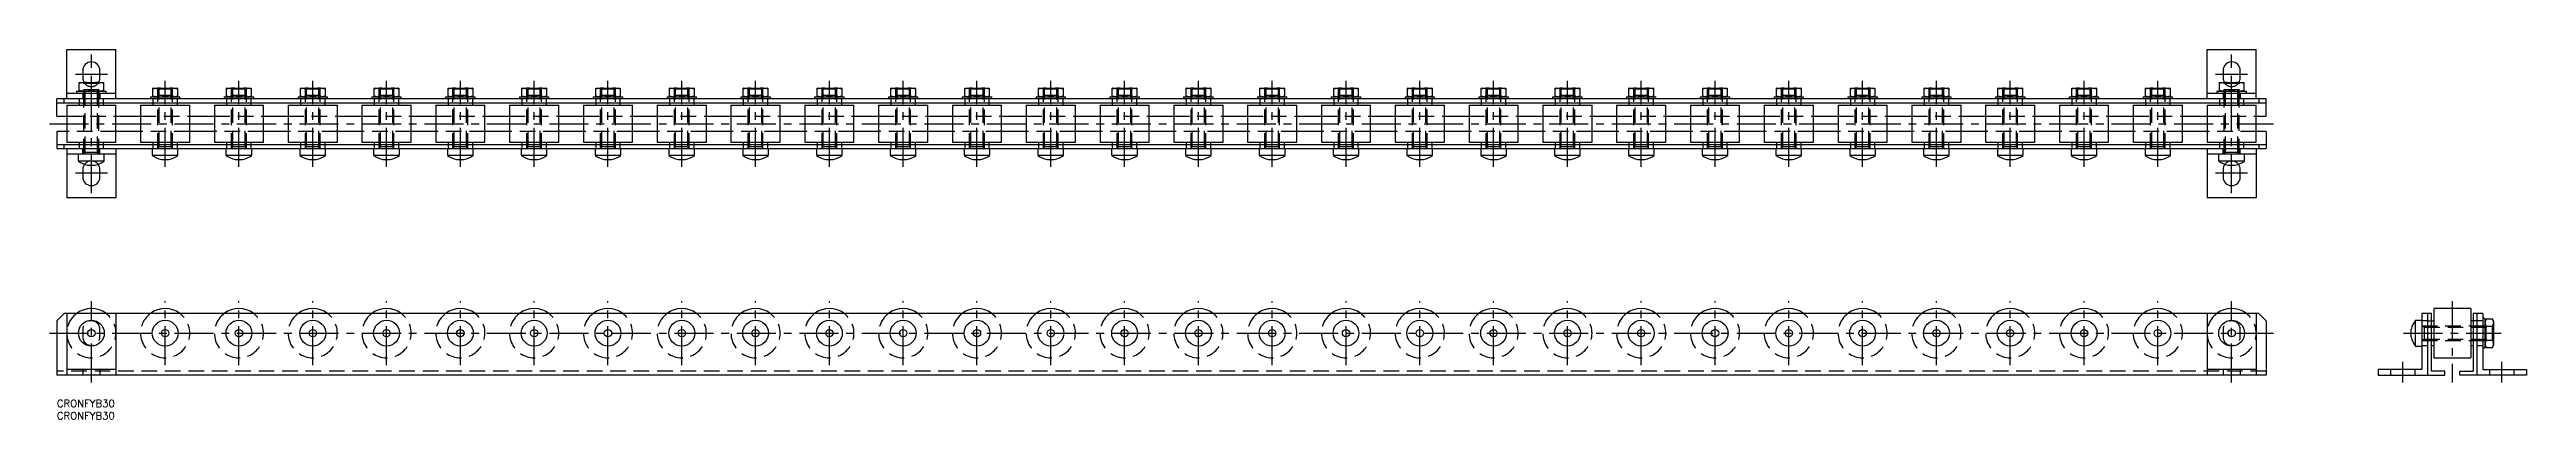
# Model space of a CAD drawing. Extents: x -3 to 1004, y -8 to 142.
import ezdxf

# ---------------------------------------------------------------- set-up
doc = ezdxf.new("R2010")
doc.units = 0
doc.header["$LTSCALE"] = 0.5
doc.linetypes.add('CENTER', pattern=[50.8, 31.75, -6.35, 6.35, -6.35])
doc.linetypes.add('DASHED', pattern=[19.05, 12.7, -6.35])
for name, color, linetype in [('MSM_CENTER', 1, 'CENTER'), ('MSM_CONTINUOUS', 7, 'CONTINUOUS'), ('MSM_DASHED', 4, 'DASHED'), ('MSM_PART_NUMBER', 7, 'CONTINUOUS')]:
    doc.layers.add(name, color=color, linetype=linetype)
doc.styles.get("Standard").update_dxf_attribs({"font": 'txt.shx', "height": 3, "bigfont": 'bigfont.shx'})

# ---------------------------------------------------------------- blocks, each defined once
blk = doc.blocks.new('*U45')
at = {"layer": 'MSM_PART_NUMBER'}
blk.add_text('CRONFYB30', height=3, dxfattribs=at).set_placement((0, -3))
blk = doc.blocks.new('*U46')
at = {"layer": 'MSM_PART_NUMBER'}
blk.add_text('CRONFYB30', height=3, dxfattribs=at).set_placement((0, -8))

msp = doc.modelspace()

# ---------------------------------------------------------------- linework, layer by layer
at = {"layer": 'MSM_CENTER'}
for p, q in [((7.5, 132.1), (20.5, 132.1)), ((14, 83.9), (14, 140.1)), ((877.5, 132.1), (890.5, 132.1)), ((884, 83.9), (884, 140.1)), ((44, 94.5), (44, 129.5)), ((74, 94.5), (74, 129.5)), ((104, 94.5), (104, 129.5)), ((134, 94.5), (134, 129.5)), ((164, 94.5), (164, 129.5)), ((194, 94.5), (194, 129.5)), ((224, 94.5), (224, 129.5)), ((254, 94.5), (254, 129.5)), ((284, 94.5), (284, 129.5)), ((314, 94.5), (314, 129.5)), ((344, 94.5), (344, 129.5)), ((374, 94.5), (374, 129.5)), ((404, 94.5), (404, 129.5)), ((434, 94.5), (434, 129.5)), ((464, 94.5), (464, 129.5)), ((494, 94.5), (494, 129.5)), ((524, 94.5), (524, 129.5)), ((554, 94.5), (554, 129.5)), ((584, 94.5), (584, 129.5)), ((614, 94.5), (614, 129.5)), ((644, 94.5), (644, 129.5)), ((674, 94.5), (674, 129.5)), ((704, 94.5), (704, 129.5)), ((734, 94.5), (734, 129.5)), ((764, 94.5), (764, 129.5)), ((794, 94.5), (794, 129.5)), ((824, 94.5), (824, 129.5)), ((854, 94.5), (854, 129.5)), ((-3, 112), (901, 112)), ((20.5, 91.9), (7.5, 91.9)), ((890.5, 91.9), (877.5, 91.9)), ((14, 7), (14, 40)), ((44, 14), (44, 40)), ((74, 14), (74, 40)), ((104, 14), (104, 40)), ((134, 14), (134, 40)), ((164, 14), (164, 40)), ((194, 14), (194, 40)), ((224, 14), (224, 40)), ((254, 14), (254, 40)), ((284, 14), (284, 40)), ((314, 14), (314, 40)), ((344, 14), (344, 40)), ((374, 14), (374, 40)), ((404, 14), (404, 40)), ((434, 14), (434, 40)), ((464, 14), (464, 40)), ((494, 14), (494, 40)), ((524, 14), (524, 40)), ((554, 14), (554, 40)), ((584, 14), (584, 40)), ((614, 14), (614, 40)), ((644, 14), (644, 40)), ((674, 14), (674, 40)), ((704, 14), (704, 40)), ((734, 14), (734, 40)), ((764, 14), (764, 40)), ((794, 14), (794, 40)), ((824, 14), (824, 40)), ((854, 14), (854, 40)), ((884, 7), (884, 40)), ((973.7, 40), (973.7, 7)), ((-3, 27), (901, 27)), ((953.9, 27), (993.5, 27)), ((953.6, 7), (953.6, 15.3)), ((993.8, 7), (993.8, 15.3))]:
    msp.add_line(p, q, dxfattribs=at)
at = {"layer": 'MSM_CONTINUOUS'}
for p, q in [((4, 122.1), (4, 142.1)), ((4, 142.1), (24, 142.1)), ((24, 122.1), (24, 142.1)), ((874, 122.1), (874, 142.1)), ((874, 142.1), (894, 142.1)), ((894, 122.1), (894, 142.1)), ((10.5, 133.6), (10.5, 130.6)), ((17.5, 130.6), (17.5, 133.6)), ((880.5, 133.6), (880.5, 130.6)), ((887.5, 130.6), (887.5, 133.6)), ((0, 115.1), (0, 122.1)), ((898, 122.1), (0, 122.1)), ((3, 120.5), (3, 122.1)), ((4, 124.4), (24, 124.4)), ((8, 125.2), (8, 124.4)), ((8, 125.2), (20, 125.2)), ((9, 125.3), (9, 128.8)), ((9.1, 128.8), (9, 128.8)), ((9, 125.3), (9.1, 125.2)), ((9.1, 128.8), (18.9, 128.8)), ((14, 125.7), (14, 128.3)), ((19, 128.8), (18.9, 128.8)), ((18.9, 125.2), (19, 125.3)), ((19, 128.8), (19, 125.3)), ((20, 124.4), (20, 125.2)), ((38, 122.9), (38, 122.1)), ((38, 122.9), (50, 122.9)), ((39, 123), (39, 126.5)), ((39.1, 126.5), (39, 126.5)), ((39, 123), (39.1, 122.9)), ((39.1, 126.5), (48.9, 126.5)), ((44, 123.4), (44, 126)), ((49, 126.5), (48.9, 126.5)), ((48.9, 122.9), (49, 123)), ((49, 126.5), (49, 123)), ((50, 122.1), (50, 122.9)), ((68, 122.9), (68, 122.1)), ((68, 122.9), (80, 122.9)), ((69, 123), (69, 126.5)), ((69.1, 126.5), (69, 126.5)), ((69, 123), (69.1, 122.9)), ((69.1, 126.5), (78.9, 126.5)), ((74, 123.4), (74, 126)), ((79, 126.5), (78.9, 126.5)), ((78.9, 122.9), (79, 123)), ((79, 126.5), (79, 123)), ((80, 122.1), (80, 122.9)), ((98, 122.9), (98, 122.1)), ((98, 122.9), (110, 122.9)), ((99, 123), (99, 126.5)), ((99.1, 126.5), (99, 126.5)), ((99, 123), (99.1, 122.9)), ((99.1, 126.5), (108.9, 126.5)), ((104, 123.4), (104, 126)), ((109, 126.5), (108.9, 126.5)), ((108.9, 122.9), (109, 123)), ((109, 126.5), (109, 123)), ((110, 122.1), (110, 122.9)), ((128, 122.9), (128, 122.1)), ((128, 122.9), (140, 122.9)), ((129, 123), (129, 126.5)), ((129.1, 126.5), (129, 126.5)), ((129, 123), (129.1, 122.9)), ((129.1, 126.5), (138.9, 126.5)), ((134, 123.4), (134, 126)), ((139, 126.5), (138.9, 126.5)), ((138.9, 122.9), (139, 123)), ((139, 126.5), (139, 123)), ((140, 122.1), (140, 122.9)), ((158, 122.9), (158, 122.1)), ((158, 122.9), (170, 122.9)), ((159, 123), (159, 126.5)), ((159.1, 126.5), (159, 126.5)), ((159, 123), (159.1, 122.9)), ((159.1, 126.5), (168.9, 126.5)), ((164, 123.4), (164, 126)), ((169, 126.5), (168.9, 126.5)), ((168.9, 122.9), (169, 123)), ((169, 126.5), (169, 123)), ((170, 122.1), (170, 122.9)), ((188, 122.9), (188, 122.1)), ((188, 122.9), (200, 122.9)), ((189, 123), (189, 126.5)), ((189.1, 126.5), (189, 126.5)), ((189, 123), (189.1, 122.9)), ((189.1, 126.5), (198.9, 126.5)), ((194, 123.4), (194, 126)), ((199, 126.5), (198.9, 126.5)), ((198.9, 122.9), (199, 123)), ((199, 126.5), (199, 123)), ((200, 122.1), (200, 122.9)), ((218, 122.9), (218, 122.1)), ((218, 122.9), (230, 122.9)), ((219, 123), (219, 126.5)), ((219.1, 126.5), (219, 126.5)), ((219, 123), (219.1, 122.9)), ((219.1, 126.5), (228.9, 126.5)), ((224, 123.4), (224, 126)), ((229, 126.5), (228.9, 126.5)), ((228.9, 122.9), (229, 123)), ((229, 126.5), (229, 123)), ((230, 122.1), (230, 122.9)), ((248, 122.9), (248, 122.1)), ((248, 122.9), (260, 122.9)), ((249, 123), (249, 126.5)), ((249.1, 126.5), (249, 126.5)), ((249, 123), (249.1, 122.9)), ((249.1, 126.5), (258.9, 126.5)), ((254, 123.4), (254, 126)), ((259, 126.5), (258.9, 126.5)), ((258.9, 122.9), (259, 123)), ((259, 126.5), (259, 123)), ((260, 122.1), (260, 122.9)), ((278, 122.9), (278, 122.1)), ((278, 122.9), (290, 122.9)), ((279, 123), (279, 126.5)), ((279.1, 126.5), (279, 126.5)), ((279, 123), (279.1, 122.9)), ((279.1, 126.5), (288.9, 126.5)), ((284, 123.4), (284, 126)), ((289, 126.5), (288.9, 126.5)), ((288.9, 122.9), (289, 123)), ((289, 126.5), (289, 123)), ((290, 122.1), (290, 122.9)), ((308, 122.9), (308, 122.1)), ((308, 122.9), (320, 122.9)), ((309, 123), (309, 126.5)), ((309.1, 126.5), (309, 126.5)), ((309, 123), (309.1, 122.9)), ((309.1, 126.5), (318.9, 126.5)), ((314, 123.4), (314, 126)), ((319, 126.5), (318.9, 126.5)), ((318.9, 122.9), (319, 123)), ((319, 126.5), (319, 123)), ((320, 122.1), (320, 122.9)), ((338, 122.9), (338, 122.1)), ((338, 122.9), (350, 122.9)), ((339, 123), (339, 126.5)), ((339.1, 126.5), (339, 126.5)), ((339, 123), (339.1, 122.9)), ((339.1, 126.5), (348.9, 126.5)), ((344, 123.4), (344, 126)), ((349, 126.5), (348.9, 126.5)), ((348.9, 122.9), (349, 123)), ((349, 126.5), (349, 123)), ((350, 122.1), (350, 122.9)), ((368, 122.9), (368, 122.1)), ((368, 122.9), (380, 122.9)), ((369, 123), (369, 126.5)), ((369.1, 126.5), (369, 126.5)), ((369, 123), (369.1, 122.9)), ((369.1, 126.5), (378.9, 126.5)), ((374, 123.4), (374, 126)), ((379, 126.5), (378.9, 126.5)), ((378.9, 122.9), (379, 123)), ((379, 126.5), (379, 123)), ((380, 122.1), (380, 122.9)), ((398, 122.9), (398, 122.1)), ((398, 122.9), (410, 122.9)), ((399, 123), (399, 126.5)), ((399.1, 126.5), (399, 126.5)), ((399, 123), (399.1, 122.9)), ((399.1, 126.5), (408.9, 126.5)), ((404, 123.4), (404, 126)), ((409, 126.5), (408.9, 126.5)), ((408.9, 122.9), (409, 123)), ((409, 126.5), (409, 123)), ((410, 122.1), (410, 122.9)), ((428, 122.9), (428, 122.1)), ((428, 122.9), (440, 122.9)), ((429, 123), (429, 126.5)), ((429.1, 126.5), (429, 126.5)), ((429, 123), (429.1, 122.9)), ((429.1, 126.5), (438.9, 126.5)), ((434, 123.4), (434, 126)), ((439, 126.5), (438.9, 126.5)), ((438.9, 122.9), (439, 123)), ((439, 126.5), (439, 123)), ((440, 122.1), (440, 122.9)), ((458, 122.9), (458, 122.1)), ((458, 122.9), (470, 122.9)), ((459, 123), (459, 126.5)), ((459.1, 126.5), (459, 126.5)), ((459, 123), (459.1, 122.9)), ((459.1, 126.5), (468.9, 126.5)), ((464, 123.4), (464, 126)), ((469, 126.5), (468.9, 126.5)), ((468.9, 122.9), (469, 123)), ((469, 126.5), (469, 123)), ((470, 122.1), (470, 122.9)), ((488, 122.9), (488, 122.1)), ((488, 122.9), (500, 122.9)), ((489, 123), (489, 126.5)), ((489.1, 126.5), (489, 126.5)), ((489, 123), (489.1, 122.9)), ((489.1, 126.5), (498.9, 126.5)), ((494, 123.4), (494, 126)), ((499, 126.5), (498.9, 126.5)), ((498.9, 122.9), (499, 123)), ((499, 126.5), (499, 123)), ((500, 122.1), (500, 122.9)), ((518, 122.9), (518, 122.1)), ((518, 122.9), (530, 122.9)), ((519, 123), (519, 126.5)), ((519.1, 126.5), (519, 126.5)), ((519, 123), (519.1, 122.9)), ((519.1, 126.5), (528.9, 126.5)), ((524, 123.4), (524, 126)), ((529, 126.5), (528.9, 126.5)), ((528.9, 122.9), (529, 123)), ((529, 126.5), (529, 123)), ((530, 122.1), (530, 122.9)), ((548, 122.9), (548, 122.1)), ((548, 122.9), (560, 122.9)), ((549, 123), (549, 126.5)), ((549.1, 126.5), (549, 126.5)), ((549, 123), (549.1, 122.9)), ((549.1, 126.5), (558.9, 126.5)), ((554, 123.4), (554, 126)), ((559, 126.5), (558.9, 126.5)), ((558.9, 122.9), (559, 123)), ((559, 126.5), (559, 123)), ((560, 122.1), (560, 122.9)), ((578, 122.9), (578, 122.1)), ((578, 122.9), (590, 122.9)), ((579, 123), (579, 126.5)), ((579.1, 126.5), (579, 126.5)), ((579, 123), (579.1, 122.9)), ((579.1, 126.5), (588.9, 126.5)), ((584, 123.4), (584, 126)), ((589, 126.5), (588.9, 126.5)), ((588.9, 122.9), (589, 123)), ((589, 126.5), (589, 123)), ((590, 122.1), (590, 122.9)), ((608, 122.9), (608, 122.1)), ((608, 122.9), (620, 122.9)), ((609, 123), (609, 126.5)), ((609.1, 126.5), (609, 126.5)), ((609, 123), (609.1, 122.9)), ((609.1, 126.5), (618.9, 126.5)), ((614, 123.4), (614, 126)), ((619, 126.5), (618.9, 126.5)), ((618.9, 122.9), (619, 123)), ((619, 126.5), (619, 123)), ((620, 122.1), (620, 122.9)), ((638, 122.9), (638, 122.1)), ((638, 122.9), (650, 122.9)), ((639, 123), (639, 126.5)), ((639.1, 126.5), (639, 126.5)), ((639, 123), (639.1, 122.9)), ((639.1, 126.5), (648.9, 126.5)), ((644, 123.4), (644, 126)), ((649, 126.5), (648.9, 126.5)), ((648.9, 122.9), (649, 123)), ((649, 126.5), (649, 123)), ((650, 122.1), (650, 122.9)), ((668, 122.9), (668, 122.1)), ((668, 122.9), (680, 122.9)), ((669, 123), (669, 126.5)), ((669.1, 126.5), (669, 126.5)), ((669, 123), (669.1, 122.9)), ((669.1, 126.5), (678.9, 126.5)), ((674, 123.4), (674, 126)), ((679, 126.5), (678.9, 126.5)), ((678.9, 122.9), (679, 123)), ((679, 126.5), (679, 123)), ((680, 122.1), (680, 122.9)), ((698, 122.9), (698, 122.1)), ((698, 122.9), (710, 122.9)), ((699, 123), (699, 126.5)), ((699.1, 126.5), (699, 126.5)), ((699, 123), (699.1, 122.9)), ((699.1, 126.5), (708.9, 126.5)), ((704, 123.4), (704, 126)), ((709, 126.5), (708.9, 126.5)), ((708.9, 122.9), (709, 123)), ((709, 126.5), (709, 123)), ((710, 122.1), (710, 122.9)), ((728, 122.9), (728, 122.1)), ((728, 122.9), (740, 122.9)), ((729, 123), (729, 126.5)), ((729.1, 126.5), (729, 126.5)), ((729, 123), (729.1, 122.9)), ((729.1, 126.5), (738.9, 126.5)), ((734, 123.4), (734, 126)), ((739, 126.5), (738.9, 126.5)), ((738.9, 122.9), (739, 123)), ((739, 126.5), (739, 123)), ((740, 122.1), (740, 122.9)), ((758, 122.9), (758, 122.1)), ((758, 122.9), (770, 122.9)), ((759, 123), (759, 126.5)), ((759.1, 126.5), (759, 126.5)), ((759, 123), (759.1, 122.9)), ((759.1, 126.5), (768.9, 126.5)), ((764, 123.4), (764, 126)), ((769, 126.5), (768.9, 126.5)), ((768.9, 122.9), (769, 123)), ((769, 126.5), (769, 123)), ((770, 122.1), (770, 122.9)), ((788, 122.9), (788, 122.1)), ((788, 122.9), (800, 122.9)), ((789, 123), (789, 126.5)), ((789.1, 126.5), (789, 126.5)), ((789, 123), (789.1, 122.9)), ((789.1, 126.5), (798.9, 126.5)), ((794, 123.4), (794, 126)), ((799, 126.5), (798.9, 126.5)), ((798.9, 122.9), (799, 123)), ((799, 126.5), (799, 123)), ((800, 122.1), (800, 122.9)), ((818, 122.9), (818, 122.1)), ((818, 122.9), (830, 122.9)), ((819, 123), (819, 126.5)), ((819.1, 126.5), (819, 126.5)), ((819, 123), (819.1, 122.9)), ((819.1, 126.5), (828.9, 126.5)), ((824, 123.4), (824, 126)), ((829, 126.5), (828.9, 126.5)), ((828.9, 122.9), (829, 123)), ((829, 126.5), (829, 123)), ((830, 122.1), (830, 122.9)), ((848, 122.9), (848, 122.1)), ((848, 122.9), (860, 122.9)), ((849, 123), (849, 126.5)), ((849.1, 126.5), (849, 126.5)), ((849, 123), (849.1, 122.9)), ((849.1, 126.5), (858.9, 126.5)), ((854, 123.4), (854, 126)), ((859, 126.5), (858.9, 126.5)), ((858.9, 122.9), (859, 123)), ((859, 126.5), (859, 123)), ((860, 122.1), (860, 122.9)), ((874, 124.4), (894, 124.4)), ((878, 125.2), (878, 124.4)), ((878, 125.2), (890, 125.2)), ((879, 125.3), (879, 128.8)), ((879.1, 128.8), (879, 128.8)), ((879, 125.3), (879.1, 125.2)), ((879.1, 128.8), (888.9, 128.8)), ((884, 125.7), (884, 128.3)), ((889, 128.8), (888.9, 128.8)), ((888.9, 125.2), (889, 125.3)), ((889, 128.8), (889, 125.3)), ((890, 124.4), (890, 125.2)), ((895, 122.1), (895, 120.5)), ((898, 115.1), (898, 122.1)), ((0, 120.5), (898, 120.5)), ((0, 115.1), (4, 115.1)), ((4, 119.5), (4, 104.5)), ((4, 119.5), (24, 119.5)), ((9, 120.5), (9, 119.5)), ((19, 119.5), (19, 120.5)), ((24, 104.5), (24, 119.5)), ((24, 115.1), (34, 115.1)), ((34, 119.5), (34, 104.5)), ((34, 119.5), (54, 119.5)), ((39, 120.5), (39, 119.5)), ((49, 119.5), (49, 120.5)), ((54, 104.5), (54, 119.5)), ((54, 115.1), (64, 115.1)), ((64, 119.5), (64, 104.5)), ((64, 119.5), (84, 119.5)), ((69, 120.5), (69, 119.5)), ((79, 119.5), (79, 120.5)), ((84, 104.5), (84, 119.5)), ((84, 115.1), (94, 115.1)), ((94, 119.5), (94, 104.5)), ((94, 119.5), (114, 119.5)), ((99, 120.5), (99, 119.5)), ((109, 119.5), (109, 120.5)), ((114, 104.5), (114, 119.5)), ((114, 115.1), (124, 115.1)), ((124, 119.5), (124, 104.5)), ((124, 119.5), (144, 119.5)), ((129, 120.5), (129, 119.5)), ((139, 119.5), (139, 120.5)), ((144, 104.5), (144, 119.5)), ((144, 115.1), (154, 115.1)), ((154, 119.5), (154, 104.5)), ((154, 119.5), (174, 119.5)), ((159, 120.5), (159, 119.5)), ((169, 119.5), (169, 120.5)), ((174, 104.5), (174, 119.5)), ((174, 115.1), (184, 115.1)), ((184, 119.5), (184, 104.5)), ((184, 119.5), (204, 119.5)), ((189, 120.5), (189, 119.5)), ((199, 119.5), (199, 120.5)), ((204, 104.5), (204, 119.5)), ((204, 115.1), (214, 115.1)), ((214, 119.5), (214, 104.5)), ((214, 119.5), (234, 119.5)), ((219, 120.5), (219, 119.5)), ((229, 119.5), (229, 120.5)), ((234, 104.5), (234, 119.5)), ((234, 115.1), (244, 115.1)), ((244, 119.5), (244, 104.5)), ((244, 119.5), (264, 119.5)), ((249, 120.5), (249, 119.5)), ((259, 119.5), (259, 120.5)), ((264, 104.5), (264, 119.5)), ((264, 115.1), (274, 115.1)), ((274, 119.5), (274, 104.5)), ((274, 119.5), (294, 119.5)), ((279, 120.5), (279, 119.5)), ((289, 119.5), (289, 120.5)), ((294, 104.5), (294, 119.5)), ((294, 115.1), (304, 115.1)), ((304, 119.5), (304, 104.5)), ((304, 119.5), (324, 119.5)), ((309, 120.5), (309, 119.5)), ((319, 119.5), (319, 120.5)), ((324, 104.5), (324, 119.5)), ((324, 115.1), (334, 115.1)), ((334, 119.5), (334, 104.5)), ((334, 119.5), (354, 119.5)), ((339, 120.5), (339, 119.5)), ((349, 119.5), (349, 120.5)), ((354, 104.5), (354, 119.5)), ((354, 115.1), (364, 115.1)), ((364, 119.5), (364, 104.5)), ((364, 119.5), (384, 119.5)), ((369, 120.5), (369, 119.5)), ((379, 119.5), (379, 120.5)), ((384, 104.5), (384, 119.5)), ((384, 115.1), (394, 115.1)), ((394, 119.5), (394, 104.5)), ((394, 119.5), (414, 119.5)), ((399, 120.5), (399, 119.5)), ((409, 119.5), (409, 120.5)), ((414, 104.5), (414, 119.5)), ((414, 115.1), (424, 115.1)), ((424, 119.5), (424, 104.5)), ((424, 119.5), (444, 119.5)), ((429, 120.5), (429, 119.5)), ((439, 119.5), (439, 120.5)), ((444, 104.5), (444, 119.5)), ((444, 115.1), (454, 115.1)), ((454, 119.5), (454, 104.5)), ((454, 119.5), (474, 119.5)), ((459, 120.5), (459, 119.5)), ((469, 119.5), (469, 120.5)), ((474, 104.5), (474, 119.5)), ((474, 115.1), (484, 115.1)), ((484, 119.5), (484, 104.5)), ((484, 119.5), (504, 119.5)), ((489, 120.5), (489, 119.5)), ((499, 119.5), (499, 120.5)), ((504, 104.5), (504, 119.5)), ((504, 115.1), (514, 115.1)), ((514, 119.5), (514, 104.5)), ((514, 119.5), (534, 119.5)), ((519, 120.5), (519, 119.5)), ((529, 119.5), (529, 120.5)), ((534, 104.5), (534, 119.5)), ((534, 115.1), (544, 115.1)), ((544, 119.5), (544, 104.5)), ((544, 119.5), (564, 119.5)), ((549, 120.5), (549, 119.5)), ((559, 119.5), (559, 120.5)), ((564, 104.5), (564, 119.5)), ((564, 115.1), (574, 115.1)), ((574, 119.5), (574, 104.5)), ((574, 119.5), (594, 119.5)), ((579, 120.5), (579, 119.5)), ((589, 119.5), (589, 120.5)), ((594, 104.5), (594, 119.5)), ((594, 115.1), (604, 115.1)), ((604, 119.5), (604, 104.5)), ((604, 119.5), (624, 119.5)), ((609, 120.5), (609, 119.5)), ((619, 119.5), (619, 120.5)), ((624, 104.5), (624, 119.5)), ((624, 115.1), (634, 115.1)), ((634, 119.5), (634, 104.5)), ((634, 119.5), (654, 119.5)), ((639, 120.5), (639, 119.5)), ((649, 119.5), (649, 120.5)), ((654, 104.5), (654, 119.5)), ((654, 115.1), (664, 115.1)), ((664, 119.5), (664, 104.5)), ((664, 119.5), (684, 119.5)), ((669, 120.5), (669, 119.5)), ((679, 119.5), (679, 120.5)), ((684, 104.5), (684, 119.5)), ((684, 115.1), (694, 115.1)), ((694, 119.5), (694, 104.5)), ((694, 119.5), (714, 119.5)), ((699, 120.5), (699, 119.5)), ((709, 119.5), (709, 120.5)), ((714, 104.5), (714, 119.5)), ((714, 115.1), (724, 115.1)), ((724, 119.5), (724, 104.5)), ((724, 119.5), (744, 119.5)), ((729, 120.5), (729, 119.5)), ((739, 119.5), (739, 120.5)), ((744, 104.5), (744, 119.5)), ((744, 115.1), (754, 115.1)), ((754, 119.5), (754, 104.5)), ((754, 119.5), (774, 119.5)), ((759, 120.5), (759, 119.5)), ((769, 119.5), (769, 120.5)), ((774, 104.5), (774, 119.5)), ((774, 115.1), (784, 115.1)), ((784, 119.5), (784, 104.5)), ((784, 119.5), (804, 119.5)), ((789, 120.5), (789, 119.5)), ((799, 119.5), (799, 120.5)), ((804, 104.5), (804, 119.5)), ((804, 115.1), (814, 115.1)), ((814, 119.5), (814, 104.5)), ((814, 119.5), (834, 119.5)), ((819, 120.5), (819, 119.5)), ((829, 119.5), (829, 120.5)), ((834, 104.5), (834, 119.5)), ((834, 115.1), (844, 115.1)), ((844, 119.5), (844, 104.5)), ((844, 119.5), (864, 119.5)), ((849, 120.5), (849, 119.5)), ((859, 119.5), (859, 120.5)), ((864, 104.5), (864, 119.5)), ((864, 115.1), (874, 115.1)), ((874, 119.5), (874, 104.5)), ((874, 119.5), (894, 119.5)), ((879, 120.5), (879, 119.5)), ((889, 119.5), (889, 120.5)), ((894, 104.5), (894, 119.5)), ((894, 115.1), (898, 115.1)), ((0, 108.9), (0, 101.9)), ((4, 108.9), (0, 108.9)), ((898, 103.5), (0, 103.5)), ((0, 101.9), (898, 101.9)), ((3, 101.9), (3, 103.5)), ((4, 104.5), (24, 104.5)), ((4, 101.9), (4, 81.9)), ((9, 104.5), (9, 103.5)), ((19, 103.5), (19, 104.5)), ((34, 108.9), (24, 108.9)), ((24, 101.9), (24, 81.9)), ((34, 104.5), (54, 104.5)), ((38.7, 101.9), (38.7, 99.2)), ((39, 104.5), (39, 103.5)), ((49, 103.5), (49, 104.5)), ((49.2, 99.2), (49.2, 101.9)), ((64, 108.9), (54, 108.9)), ((64, 104.5), (84, 104.5)), ((68.7, 101.9), (68.7, 99.2)), ((69, 104.5), (69, 103.5)), ((79, 103.5), (79, 104.5)), ((79.2, 99.2), (79.2, 101.9)), ((94, 108.9), (84, 108.9)), ((94, 104.5), (114, 104.5)), ((98.7, 101.9), (98.7, 99.2)), ((99, 104.5), (99, 103.5)), ((109, 103.5), (109, 104.5)), ((109.2, 99.2), (109.2, 101.9)), ((124, 108.9), (114, 108.9)), ((124, 104.5), (144, 104.5)), ((128.7, 101.9), (128.7, 99.2)), ((129, 104.5), (129, 103.5)), ((139, 103.5), (139, 104.5)), ((139.2, 99.2), (139.2, 101.9)), ((154, 108.9), (144, 108.9)), ((154, 104.5), (174, 104.5)), ((158.7, 101.9), (158.7, 99.2)), ((159, 104.5), (159, 103.5)), ((169, 103.5), (169, 104.5)), ((169.2, 99.2), (169.2, 101.9)), ((184, 108.9), (174, 108.9)), ((184, 104.5), (204, 104.5)), ((188.7, 101.9), (188.7, 99.2)), ((189, 104.5), (189, 103.5)), ((199, 103.5), (199, 104.5)), ((199.2, 99.2), (199.2, 101.9)), ((214, 108.9), (204, 108.9)), ((214, 104.5), (234, 104.5)), ((218.8, 101.9), (218.8, 99.2)), ((219, 104.5), (219, 103.5)), ((229, 103.5), (229, 104.5)), ((229.2, 99.2), (229.2, 101.9)), ((244, 108.9), (234, 108.9)), ((244, 104.5), (264, 104.5)), ((248.7, 101.9), (248.7, 99.2)), ((249, 104.5), (249, 103.5)), ((259, 103.5), (259, 104.5)), ((259.2, 99.2), (259.2, 101.9)), ((274, 108.9), (264, 108.9)), ((274, 104.5), (294, 104.5)), ((278.8, 101.9), (278.8, 99.2)), ((279, 104.5), (279, 103.5)), ((289, 103.5), (289, 104.5)), ((289.2, 99.2), (289.2, 101.9)), ((304, 108.9), (294, 108.9)), ((304, 104.5), (324, 104.5)), ((308.7, 101.9), (308.7, 99.2)), ((309, 104.5), (309, 103.5)), ((319, 103.5), (319, 104.5)), ((319.2, 99.2), (319.2, 101.9)), ((334, 108.9), (324, 108.9)), ((334, 104.5), (354, 104.5)), ((338.7, 101.9), (338.7, 99.2)), ((339, 104.5), (339, 103.5)), ((349, 103.5), (349, 104.5)), ((349.2, 99.2), (349.2, 101.9)), ((364, 108.9), (354, 108.9)), ((364, 104.5), (384, 104.5)), ((368.8, 101.9), (368.8, 99.2)), ((369, 104.5), (369, 103.5)), ((379, 103.5), (379, 104.5)), ((379.2, 99.2), (379.2, 101.9)), ((394, 108.9), (384, 108.9)), ((394, 104.5), (414, 104.5)), ((398.7, 101.9), (398.7, 99.2)), ((399, 104.5), (399, 103.5)), ((409, 103.5), (409, 104.5)), ((409.2, 99.2), (409.2, 101.9)), ((424, 108.9), (414, 108.9)), ((424, 104.5), (444, 104.5)), ((428.7, 101.9), (428.7, 99.2)), ((429, 104.5), (429, 103.5)), ((439, 103.5), (439, 104.5)), ((439.2, 99.2), (439.2, 101.9)), ((454, 108.9), (444, 108.9)), ((454, 104.5), (474, 104.5)), ((458.7, 101.9), (458.7, 99.2)), ((459, 104.5), (459, 103.5)), ((469, 103.5), (469, 104.5)), ((469.2, 99.2), (469.2, 101.9)), ((484, 108.9), (474, 108.9)), ((484, 104.5), (504, 104.5)), ((488.7, 101.9), (488.7, 99.2)), ((489, 104.5), (489, 103.5)), ((499, 103.5), (499, 104.5)), ((499.2, 99.2), (499.2, 101.9)), ((514, 108.9), (504, 108.9)), ((514, 104.5), (534, 104.5)), ((518.8, 101.9), (518.8, 99.2)), ((519, 104.5), (519, 103.5)), ((529, 103.5), (529, 104.5)), ((529.2, 99.2), (529.2, 101.9)), ((544, 108.9), (534, 108.9)), ((544, 104.5), (564, 104.5)), ((548.7, 101.9), (548.7, 99.2)), ((549, 104.5), (549, 103.5)), ((559, 103.5), (559, 104.5)), ((559.2, 99.2), (559.2, 101.9)), ((574, 108.9), (564, 108.9)), ((574, 104.5), (594, 104.5)), ((578.8, 101.9), (578.8, 99.2)), ((579, 104.5), (579, 103.5)), ((589, 103.5), (589, 104.5)), ((589.2, 99.2), (589.2, 101.9)), ((604, 108.9), (594, 108.9)), ((604, 104.5), (624, 104.5)), ((608.8, 101.9), (608.8, 99.2)), ((609, 104.5), (609, 103.5)), ((619, 103.5), (619, 104.5)), ((619.2, 99.2), (619.2, 101.9)), ((634, 108.9), (624, 108.9)), ((634, 104.5), (654, 104.5)), ((638.8, 101.9), (638.8, 99.2)), ((639, 104.5), (639, 103.5)), ((649, 103.5), (649, 104.5)), ((649.2, 99.2), (649.2, 101.9)), ((664, 108.9), (654, 108.9)), ((664, 104.5), (684, 104.5)), ((668.8, 101.9), (668.8, 99.2)), ((669, 104.5), (669, 103.5)), ((679, 103.5), (679, 104.5)), ((679.2, 99.2), (679.2, 101.9)), ((694, 108.9), (684, 108.9)), ((694, 104.5), (714, 104.5)), ((698.7, 101.9), (698.7, 99.2)), ((699, 104.5), (699, 103.5)), ((709, 103.5), (709, 104.5)), ((709.2, 99.2), (709.2, 101.9)), ((724, 108.9), (714, 108.9)), ((724, 104.5), (744, 104.5)), ((728.8, 101.9), (728.8, 99.2)), ((729, 104.5), (729, 103.5)), ((739, 103.5), (739, 104.5)), ((739.2, 99.2), (739.2, 101.9)), ((754, 108.9), (744, 108.9)), ((754, 104.5), (774, 104.5)), ((758.8, 101.9), (758.8, 99.2)), ((759, 104.5), (759, 103.5)), ((769, 103.5), (769, 104.5)), ((769.2, 99.2), (769.2, 101.9)), ((784, 108.9), (774, 108.9)), ((784, 104.5), (804, 104.5)), ((788.8, 101.9), (788.8, 99.2)), ((789, 104.5), (789, 103.5)), ((799, 103.5), (799, 104.5)), ((799.2, 99.2), (799.2, 101.9)), ((814, 108.9), (804, 108.9)), ((814, 104.5), (834, 104.5)), ((818.8, 101.9), (818.8, 99.2)), ((819, 104.5), (819, 103.5)), ((829, 103.5), (829, 104.5)), ((829.2, 99.2), (829.2, 101.9)), ((844, 108.9), (834, 108.9)), ((844, 104.5), (864, 104.5)), ((848.8, 101.9), (848.8, 99.2)), ((849, 104.5), (849, 103.5)), ((859, 103.5), (859, 104.5)), ((859.2, 99.2), (859.2, 101.9)), ((874, 108.9), (864, 108.9)), ((874, 104.5), (894, 104.5)), ((874, 101.9), (874, 81.9)), ((879, 104.5), (879, 103.5)), ((889, 103.5), (889, 104.5)), ((898, 108.9), (894, 108.9)), ((894, 101.9), (894, 81.9)), ((895, 103.5), (895, 101.9)), ((898, 108.9), (898, 101.9)), ((24, 99.6), (4, 99.6)), ((8.7, 99.6), (8.7, 96.9)), ((8.7, 96.9), (19.2, 96.9)), ((10.5, 93.4), (10.5, 90.4)), ((12.5, 95.2), (15.5, 95.2)), ((17.5, 90.4), (17.5, 93.4)), ((19.2, 96.9), (19.2, 99.6)), ((38.7, 99.2), (49.2, 99.2)), ((42.5, 97.5), (45.5, 97.5)), ((68.7, 99.2), (79.2, 99.2)), ((72.5, 97.5), (75.5, 97.5)), ((98.7, 99.2), (109.2, 99.2)), ((102.5, 97.5), (105.5, 97.5)), ((128.7, 99.2), (139.2, 99.2)), ((132.5, 97.5), (135.5, 97.5)), ((158.7, 99.2), (169.2, 99.2)), ((162.5, 97.5), (165.5, 97.5)), ((188.7, 99.2), (199.2, 99.2)), ((192.5, 97.5), (195.5, 97.5)), ((218.8, 99.2), (229.2, 99.2)), ((222.5, 97.5), (225.5, 97.5)), ((248.7, 99.2), (259.2, 99.2)), ((252.5, 97.5), (255.5, 97.5)), ((278.8, 99.2), (289.2, 99.2)), ((282.5, 97.5), (285.5, 97.5)), ((308.7, 99.2), (319.2, 99.2)), ((312.5, 97.5), (315.5, 97.5)), ((338.7, 99.2), (349.2, 99.2)), ((342.5, 97.5), (345.5, 97.5)), ((368.8, 99.2), (379.2, 99.2)), ((372.5, 97.5), (375.5, 97.5)), ((398.7, 99.2), (409.2, 99.2)), ((402.5, 97.5), (405.5, 97.5)), ((428.7, 99.2), (439.2, 99.2)), ((432.5, 97.5), (435.5, 97.5)), ((458.7, 99.2), (469.2, 99.2)), ((462.5, 97.5), (465.5, 97.5)), ((488.7, 99.2), (499.2, 99.2)), ((492.5, 97.5), (495.5, 97.5)), ((518.8, 99.2), (529.2, 99.2)), ((522.5, 97.5), (525.5, 97.5)), ((548.7, 99.2), (559.2, 99.2)), ((552.5, 97.5), (555.5, 97.5)), ((578.8, 99.2), (589.2, 99.2)), ((582.5, 97.5), (585.5, 97.5)), ((608.8, 99.2), (619.2, 99.2)), ((612.5, 97.5), (615.5, 97.5)), ((638.8, 99.2), (649.2, 99.2)), ((642.5, 97.5), (645.5, 97.5)), ((668.8, 99.2), (679.2, 99.2)), ((672.5, 97.5), (675.5, 97.5)), ((698.7, 99.2), (709.2, 99.2)), ((702.5, 97.5), (705.5, 97.5)), ((728.8, 99.2), (739.2, 99.2)), ((732.5, 97.5), (735.5, 97.5)), ((758.8, 99.2), (769.2, 99.2)), ((762.5, 97.5), (765.5, 97.5)), ((788.8, 99.2), (799.2, 99.2)), ((792.5, 97.5), (795.5, 97.5)), ((818.8, 99.2), (829.2, 99.2)), ((822.5, 97.5), (825.5, 97.5)), ((848.8, 99.2), (859.2, 99.2)), ((852.5, 97.5), (855.5, 97.5)), ((894, 99.6), (874, 99.6)), ((878.7, 99.6), (878.7, 96.9)), ((878.7, 96.9), (889.2, 96.9)), ((880.5, 93.4), (880.5, 90.4)), ((882.5, 95.2), (885.5, 95.2)), ((887.5, 90.4), (887.5, 93.4)), ((889.2, 96.9), (889.2, 99.6)), ((24, 81.9), (4, 81.9)), ((894, 81.9), (874, 81.9)), ((0, 32), (3, 35)), ((0, 32), (0, 10)), ((895, 35), (3, 35)), ((4, 35), (4, 10)), ((24, 35), (24, 10)), ((874, 35), (874, 10)), ((894, 35), (894, 10)), ((895, 35), (898, 32)), ((898, 32), (898, 10)), ((958.6, 32.2), (958.6, 21.7)), ((961.3, 32.2), (958.6, 32.2)), ((965.2, 35), (961.3, 35)), ((961.3, 35), (961.3, 12.3)), ((963.6, 35), (963.6, 10)), ((963.6, 32), (966.2, 32)), ((965.2, 11.6), (965.2, 35)), ((966.2, 37), (966.2, 17)), ((981.2, 37), (966.2, 37)), ((981.2, 37), (981.2, 17)), ((983.8, 32), (981.2, 32)), ((982.2, 35), (982.2, 11.6)), ((986.1, 35), (982.2, 35)), ((983.8, 10), (983.8, 35)), ((986.1, 35), (986.1, 12.3)), ((986.9, 33), (986.1, 33)), ((986.9, 33), (986.9, 21)), ((987.4, 32.8), (986.9, 31.9)), ((987.4, 32.8), (990, 32.8)), ((990.5, 31.9), (990, 32.8)), ((990.5, 31.9), (990.5, 22.1)), ((956.9, 28.5), (956.9, 25.5)), ((958.6, 21.7), (961.3, 21.7)), ((965.2, 22), (966.2, 22)), ((981.2, 22), (982.2, 22)), ((986.1, 21), (986.9, 21)), ((986.9, 22.1), (987.4, 21.2)), ((987.4, 29.9), (990, 29.9)), ((987.4, 24.1), (990, 24.1)), ((987.4, 21.2), (990, 21.2)), ((990, 21.2), (990.5, 22.1)), ((24, 12.3), (4, 12.3)), ((894, 12.3), (874, 12.3)), ((961.3, 12.3), (943.6, 12.3)), ((943.6, 12.3), (943.6, 10)), ((970.6, 11.6), (965.2, 11.6)), ((966.2, 17), (981.2, 17)), ((970.6, 10), (970.6, 11.6)), ((976.8, 11.6), (982.2, 11.6)), ((976.8, 10), (976.8, 11.6)), ((986.1, 12.3), (1003.8, 12.3)), ((1003.8, 12.3), (1003.8, 10)), ((898, 10), (0, 10)), ((943.6, 10), (970.6, 10)), ((1003.8, 10), (976.8, 10))]:
    msp.add_line(p, q, dxfattribs=at)
for centre, radius in [((14, 27), 5.25), ((44, 27), 5.25), ((74, 27), 5.25), ((104, 27), 5.25), ((134, 27), 5.25), ((164, 27), 5.25), ((194, 27), 5.25), ((224, 27), 5.25), ((254, 27), 5.25), ((284, 27), 5.25), ((314, 27), 5.25), ((344, 27), 5.25), ((374, 27), 5.25), ((404, 27), 5.25), ((434, 27), 5.25), ((464, 27), 5.25), ((494, 27), 5.25), ((524, 27), 5.25), ((554, 27), 5.25), ((584, 27), 5.25), ((614, 27), 5.25), ((644, 27), 5.25), ((674, 27), 5.25), ((704, 27), 5.25), ((734, 27), 5.25), ((764, 27), 5.25), ((794, 27), 5.25), ((824, 27), 5.25), ((854, 27), 5.25), ((884, 27), 5.25), ((14, 27), 1.49), ((44, 27), 1.49), ((74, 27), 1.49), ((104, 27), 1.49), ((134, 27), 1.49), ((164, 27), 1.49), ((194, 27), 1.49), ((224, 27), 1.49), ((254, 27), 1.49), ((284, 27), 1.49), ((314, 27), 1.49), ((344, 27), 1.49), ((374, 27), 1.49), ((404, 27), 1.49), ((434, 27), 1.49), ((464, 27), 1.49), ((494, 27), 1.49), ((524, 27), 1.49), ((554, 27), 1.49), ((584, 27), 1.49), ((614, 27), 1.49), ((644, 27), 1.49), ((674, 27), 1.49), ((704, 27), 1.49), ((734, 27), 1.49), ((764, 27), 1.49), ((794, 27), 1.49), ((824, 27), 1.49), ((854, 27), 1.49), ((884, 27), 1.49)]:
    msp.add_circle(centre, radius, dxfattribs=at)
for centre, radius, start, end in [((14, 133.6), 3.5, 0, 180), ((884, 133.6), 3.5, 0, 180), ((11.5, 121.4), 7.37, 70.1592, 109.8408), ((11.5, 132.6), 7.37, 250.1592, 289.8408), ((14, 130.6), 3.5, 180, 210.9497), ((16.5, 121.4), 7.37, 70.1592, 109.8408), ((16.5, 132.6), 7.37, 250.1592, 289.8408), ((14, 130.6), 3.5, 329.0503, 0), ((41.5, 119.1), 7.37, 70.1592, 109.8408), ((41.5, 130.3), 7.37, 250.1592, 289.8408), ((46.5, 119.1), 7.37, 70.1592, 109.8408), ((46.5, 130.3), 7.37, 250.1592, 289.8408), ((71.5, 119.1), 7.37, 70.1592, 109.8408), ((71.5, 130.3), 7.37, 250.1592, 289.8408), ((76.5, 119.1), 7.37, 70.1592, 109.8408), ((76.5, 130.3), 7.37, 250.1592, 289.8408), ((101.5, 119.1), 7.37, 70.1592, 109.8408), ((101.5, 130.3), 7.37, 250.1592, 289.8408), ((106.5, 119.1), 7.37, 70.1592, 109.8408), ((106.5, 130.3), 7.37, 250.1592, 289.8408), ((131.5, 119.1), 7.37, 70.1592, 109.8408), ((131.5, 130.3), 7.37, 250.1592, 289.8408), ((136.5, 119.1), 7.37, 70.1592, 109.8408), ((136.5, 130.3), 7.37, 250.1592, 289.8408), ((161.5, 119.1), 7.37, 70.1592, 109.8408), ((161.5, 130.3), 7.37, 250.1592, 289.8408), ((166.5, 119.1), 7.37, 70.1592, 109.8408), ((166.5, 130.3), 7.37, 250.1592, 289.8408), ((191.5, 119.1), 7.37, 70.1592, 109.8408), ((191.5, 130.3), 7.37, 250.1592, 289.8408), ((196.5, 119.1), 7.37, 70.1592, 109.8408), ((196.5, 130.3), 7.37, 250.1592, 289.8408), ((221.5, 119.1), 7.37, 70.1592, 109.8408), ((221.5, 130.3), 7.37, 250.1592, 289.8408), ((226.5, 119.1), 7.37, 70.1592, 109.8408), ((226.5, 130.3), 7.37, 250.1592, 289.8408), ((251.5, 119.1), 7.37, 70.1592, 109.8408), ((251.5, 130.3), 7.37, 250.1592, 289.8408), ((256.5, 119.1), 7.37, 70.1592, 109.8408), ((256.5, 130.3), 7.37, 250.1592, 289.8408), ((281.5, 119.1), 7.37, 70.1592, 109.8408), ((281.5, 130.3), 7.37, 250.1592, 289.8408), ((286.5, 119.1), 7.37, 70.1592, 109.8408), ((286.5, 130.3), 7.37, 250.1592, 289.8408), ((311.5, 119.1), 7.37, 70.1592, 109.8408), ((311.5, 130.3), 7.37, 250.1592, 289.8408), ((316.5, 119.1), 7.37, 70.1592, 109.8408), ((316.5, 130.3), 7.37, 250.1592, 289.8408), ((341.5, 119.1), 7.37, 70.1592, 109.8408), ((341.5, 130.3), 7.37, 250.1592, 289.8408), ((346.5, 119.1), 7.37, 70.1592, 109.8408), ((346.5, 130.3), 7.37, 250.1592, 289.8408), ((371.5, 119.1), 7.37, 70.1592, 109.8408), ((371.5, 130.3), 7.37, 250.1592, 289.8408), ((376.5, 119.1), 7.37, 70.1592, 109.8408), ((376.5, 130.3), 7.37, 250.1592, 289.8408), ((401.5, 119.1), 7.37, 70.1592, 109.8408), ((401.5, 130.3), 7.37, 250.1592, 289.8408), ((406.5, 119.1), 7.37, 70.1592, 109.8408), ((406.5, 130.3), 7.37, 250.1592, 289.8408), ((431.5, 119.1), 7.37, 70.1592, 109.8408), ((431.5, 130.3), 7.37, 250.1592, 289.8408), ((436.5, 119.1), 7.37, 70.1592, 109.8408), ((436.5, 130.3), 7.37, 250.1592, 289.8408), ((461.5, 119.1), 7.37, 70.1592, 109.8408), ((461.5, 130.3), 7.37, 250.1592, 289.8408), ((466.5, 119.1), 7.37, 70.1592, 109.8408), ((466.5, 130.3), 7.37, 250.1592, 289.8408), ((491.5, 119.1), 7.37, 70.1592, 109.8408), ((491.5, 130.3), 7.37, 250.1592, 289.8408), ((496.5, 119.1), 7.37, 70.1592, 109.8408), ((496.5, 130.3), 7.37, 250.1592, 289.8408), ((521.5, 119.1), 7.37, 70.1592, 109.8408), ((521.5, 130.3), 7.37, 250.1592, 289.8408), ((526.5, 119.1), 7.37, 70.1592, 109.8408), ((526.5, 130.3), 7.37, 250.1592, 289.8408), ((551.5, 119.1), 7.37, 70.1592, 109.8408), ((551.5, 130.3), 7.37, 250.1592, 289.8408), ((556.5, 119.1), 7.37, 70.1592, 109.8408), ((556.5, 130.3), 7.37, 250.1592, 289.8408), ((581.5, 119.1), 7.37, 70.1592, 109.8408), ((581.5, 130.3), 7.37, 250.1592, 289.8408), ((586.5, 119.1), 7.37, 70.1592, 109.8408), ((586.5, 130.3), 7.37, 250.1592, 289.8408), ((611.5, 119.1), 7.37, 70.1592, 109.8408), ((611.5, 130.3), 7.37, 250.1592, 289.8408), ((616.5, 119.1), 7.37, 70.1592, 109.8408), ((616.5, 130.3), 7.37, 250.1592, 289.8408), ((641.5, 119.1), 7.37, 70.1592, 109.8408), ((641.5, 130.3), 7.37, 250.1592, 289.8408), ((646.5, 119.1), 7.37, 70.1592, 109.8408), ((646.5, 130.3), 7.37, 250.1592, 289.8408), ((671.5, 119.1), 7.37, 70.1592, 109.8408), ((671.5, 130.3), 7.37, 250.1592, 289.8408), ((676.5, 119.1), 7.37, 70.1592, 109.8408), ((676.5, 130.3), 7.37, 250.1592, 289.8408), ((701.5, 119.1), 7.37, 70.1592, 109.8408), ((701.5, 130.3), 7.37, 250.1592, 289.8408), ((706.5, 119.1), 7.37, 70.1592, 109.8408), ((706.5, 130.3), 7.37, 250.1592, 289.8408), ((731.5, 119.1), 7.37, 70.1592, 109.8408), ((731.5, 130.3), 7.37, 250.1592, 289.8408), ((736.5, 119.1), 7.37, 70.1592, 109.8408), ((736.5, 130.3), 7.37, 250.1592, 289.8408), ((761.5, 119.1), 7.37, 70.1592, 109.8408), ((761.5, 130.3), 7.37, 250.1592, 289.8408), ((766.5, 119.1), 7.37, 70.1592, 109.8408), ((766.5, 130.3), 7.37, 250.1592, 289.8408), ((791.5, 119.1), 7.37, 70.1592, 109.8408), ((791.5, 130.3), 7.37, 250.1592, 289.8408), ((796.5, 119.1), 7.37, 70.1592, 109.8408), ((796.5, 130.3), 7.37, 250.1592, 289.8408), ((821.5, 119.1), 7.37, 70.1592, 109.8408), ((821.5, 130.3), 7.37, 250.1592, 289.8408), ((826.5, 119.1), 7.37, 70.1592, 109.8408), ((826.5, 130.3), 7.37, 250.1592, 289.8408), ((851.5, 119.1), 7.37, 70.1592, 109.8408), ((851.5, 130.3), 7.37, 250.1592, 289.8408), ((856.5, 119.1), 7.37, 70.1592, 109.8408), ((856.5, 130.3), 7.37, 250.1592, 289.8408), ((881.5, 121.4), 7.37, 70.1592, 109.8408), ((881.5, 132.6), 7.37, 250.1592, 289.8408), ((884, 130.6), 3.5, 180, 210.9497), ((886.5, 121.4), 7.37, 70.1592, 109.8408), ((886.5, 132.6), 7.37, 250.1592, 289.8408), ((884, 130.6), 3.5, 329.0503, 0), ((15.5, 106.9), 12.1, 235.9445, 255.5214), ((14, 93.4), 3.5, 141.2477, 180), ((12.5, 106.9), 12.1, 284.4786, 304.0555), ((14, 93.4), 3.5, 0, 38.7523), ((45.5, 109.2), 12.1, 235.9445, 255.5214), ((42.5, 109.2), 12.1, 284.4786, 304.0555), ((75.5, 109.2), 12.1, 235.9445, 255.5214), ((72.5, 109.2), 12.1, 284.4786, 304.0555), ((105.5, 109.2), 12.1, 235.9445, 255.5214), ((102.5, 109.2), 12.1, 284.4786, 304.0555), ((135.5, 109.2), 12.1, 235.9445, 255.5214), ((132.5, 109.2), 12.1, 284.4786, 304.0555), ((165.5, 109.2), 12.1, 235.9445, 255.5214), ((162.5, 109.2), 12.1, 284.4786, 304.0555), ((195.5, 109.2), 12.1, 235.9445, 255.5214), ((192.5, 109.2), 12.1, 284.4786, 304.0555), ((225.5, 109.2), 12.1, 235.9445, 255.5214), ((222.5, 109.2), 12.1, 284.4786, 304.0555), ((255.5, 109.2), 12.1, 235.9445, 255.5214), ((252.5, 109.2), 12.1, 284.4786, 304.0555), ((285.5, 109.2), 12.1, 235.9445, 255.5214), ((282.5, 109.2), 12.1, 284.4786, 304.0555), ((315.5, 109.2), 12.1, 235.9445, 255.5214), ((312.5, 109.2), 12.1, 284.4786, 304.0555), ((345.5, 109.2), 12.1, 235.9445, 255.5214), ((342.5, 109.2), 12.1, 284.4786, 304.0555), ((375.5, 109.2), 12.1, 235.9445, 255.5214), ((372.5, 109.2), 12.1, 284.4786, 304.0555), ((405.5, 109.2), 12.1, 235.9445, 255.5214), ((402.5, 109.2), 12.1, 284.4786, 304.0555), ((435.5, 109.2), 12.1, 235.9445, 255.5214), ((432.5, 109.2), 12.1, 284.4786, 304.0555), ((465.5, 109.2), 12.1, 235.9445, 255.5214), ((462.5, 109.2), 12.1, 284.4786, 304.0555), ((495.5, 109.2), 12.1, 235.9445, 255.5214), ((492.5, 109.2), 12.1, 284.4786, 304.0555), ((525.5, 109.2), 12.1, 235.9445, 255.5214), ((522.5, 109.2), 12.1, 284.4786, 304.0555), ((555.5, 109.2), 12.1, 235.9445, 255.5214), ((552.5, 109.2), 12.1, 284.4786, 304.0555), ((585.5, 109.2), 12.1, 235.9445, 255.5214), ((582.5, 109.2), 12.1, 284.4786, 304.0555), ((615.5, 109.2), 12.1, 235.9445, 255.5214), ((612.5, 109.2), 12.1, 284.4786, 304.0555), ((645.5, 109.2), 12.1, 235.9445, 255.5214), ((642.5, 109.2), 12.1, 284.4786, 304.0555), ((675.5, 109.2), 12.1, 235.9445, 255.5214), ((672.5, 109.2), 12.1, 284.4786, 304.0555), ((705.5, 109.2), 12.1, 235.9445, 255.5214), ((702.5, 109.2), 12.1, 284.4786, 304.0555), ((735.5, 109.2), 12.1, 235.9445, 255.5214), ((732.5, 109.2), 12.1, 284.4786, 304.0555), ((765.5, 109.2), 12.1, 235.9445, 255.5214), ((762.5, 109.2), 12.1, 284.4786, 304.0555), ((795.5, 109.2), 12.1, 235.9445, 255.5214), ((792.5, 109.2), 12.1, 284.4786, 304.0555), ((825.5, 109.2), 12.1, 235.9445, 255.5214), ((822.5, 109.2), 12.1, 284.4786, 304.0555), ((855.5, 109.2), 12.1, 235.9445, 255.5214), ((852.5, 109.2), 12.1, 284.4786, 304.0555), ((885.5, 106.9), 12.1, 235.9445, 255.5214), ((884, 93.4), 3.5, 141.2477, 180), ((882.5, 106.9), 12.1, 284.4786, 304.0555), ((884, 93.4), 3.5, 0, 38.7523), ((14, 90.4), 3.5, 180, 0), ((884, 90.4), 3.5, 180, 0), ((14, 27), 10, 53.1301, 126.8699), ((44, 27), 10, 53.1301, 126.8699), ((74, 27), 10, 53.1301, 126.8699), ((104, 27), 10, 53.1301, 126.8699), ((134, 27), 10, 53.1301, 126.8699), ((164, 27), 10, 53.1301, 126.8699), ((194, 27), 10, 53.1301, 126.8699), ((224, 27), 10, 53.1301, 126.8699), ((254, 27), 10, 53.1301, 126.8699), ((284, 27), 10, 53.1301, 126.8699), ((314, 27), 10, 53.1301, 126.8699), ((344, 27), 10, 53.1301, 126.8699), ((374, 27), 10, 53.1301, 126.8699), ((404, 27), 10, 53.1301, 126.8699), ((434, 27), 10, 53.1301, 126.8699), ((464, 27), 10, 53.1301, 126.8699), ((494, 27), 10, 53.1301, 126.8699), ((524, 27), 10, 53.1301, 126.8699), ((554, 27), 10, 53.1301, 126.8699), ((584, 27), 10, 53.1301, 126.8699), ((614, 27), 10, 53.1301, 126.8699), ((644, 27), 10, 53.1301, 126.8699), ((674, 27), 10, 53.1301, 126.8699), ((704, 27), 10, 53.1301, 126.8699), ((734, 27), 10, 53.1301, 126.8699), ((764, 27), 10, 53.1301, 126.8699), ((794, 27), 10, 53.1301, 126.8699), ((824, 27), 10, 53.1301, 126.8699), ((854, 27), 10, 53.1301, 126.8699), ((884, 27), 10, 53.1301, 126.8699), ((968.7, 25.5), 12.1, 145.9445, 165.5214), ((989.6, 31.3), 2.56, 154.3574, 214.3573), ((987.9, 31.3), 2.56, 325.6427, 25.6426), ((968.7, 28.5), 12.1, 194.4786, 214.0555), ((996.6, 27), 9.61, 162.5124, 197.4876), ((989.6, 22.7), 2.56, 145.6427, 205.6426), ((980.9, 27), 9.61, 342.5124, 17.4876), ((987.9, 22.7), 2.56, 334.3574, 34.3573)]:
    msp.add_arc(centre, radius, start, end, dxfattribs=at)
at = {"layer": 'MSM_DASHED'}
for p, q in [((9, 122.1), (9, 120.5)), ((10.5, 128.8), (11, 128.3)), ((10.5, 125.2), (11, 125.8)), ((10.5, 124.4), (10.5, 122.1)), ((11.5, 128.8), (11, 128.3)), ((17, 128.3), (11, 128.3)), ((11, 99.6), (11, 128.3)), ((17, 125.8), (11, 125.8)), ((11.5, 100.5), (11.5, 128.8)), ((16.5, 128.8), (17, 128.3)), ((16.5, 100.5), (16.5, 128.8)), ((17.5, 128.8), (17, 128.3)), ((17, 99.6), (17, 128.3)), ((17.5, 125.2), (17, 125.8)), ((17.5, 124.4), (17.5, 122.1)), ((19, 120.5), (19, 122.1)), ((39, 122.1), (39, 120.5)), ((40.5, 126.5), (41, 126)), ((40.5, 122.9), (41, 123.5)), ((41.5, 126.5), (41, 126)), ((47, 126), (41, 126)), ((41, 101.9), (41, 126)), ((47, 123.5), (41, 123.5)), ((41.5, 102.8), (41.5, 126.5)), ((46.5, 126.5), (47, 126)), ((46.5, 102.8), (46.5, 126.5)), ((47.5, 126.5), (47, 126)), ((47, 101.9), (47, 126)), ((47.5, 122.9), (47, 123.5)), ((49, 120.5), (49, 122.1)), ((69, 122.1), (69, 120.5)), ((70.5, 126.5), (71, 126)), ((70.5, 122.9), (71, 123.5)), ((71.5, 126.5), (71, 126)), ((77, 126), (71, 126)), ((71, 101.9), (71, 126)), ((77, 123.5), (71, 123.5)), ((71.5, 102.8), (71.5, 126.5)), ((76.5, 126.5), (77, 126)), ((76.5, 102.8), (76.5, 126.5)), ((77.5, 126.5), (77, 126)), ((77, 101.9), (77, 126)), ((77.5, 122.9), (77, 123.5)), ((79, 120.5), (79, 122.1)), ((99, 122.1), (99, 120.5)), ((100.5, 126.5), (101, 126)), ((100.5, 122.9), (101, 123.5)), ((101.5, 126.5), (101, 126)), ((107, 126), (101, 126)), ((101, 101.9), (101, 126)), ((107, 123.5), (101, 123.5)), ((101.5, 102.8), (101.5, 126.5)), ((106.5, 126.5), (107, 126)), ((106.5, 102.8), (106.5, 126.5)), ((107.5, 126.5), (107, 126)), ((107, 101.9), (107, 126)), ((107.5, 122.9), (107, 123.5)), ((109, 120.5), (109, 122.1)), ((129, 122.1), (129, 120.5)), ((130.5, 126.5), (131, 126)), ((130.5, 122.9), (131, 123.5)), ((131.5, 126.5), (131, 126)), ((137, 126), (131, 126)), ((131, 101.9), (131, 126)), ((137, 123.5), (131, 123.5)), ((131.5, 102.8), (131.5, 126.5)), ((136.5, 126.5), (137, 126)), ((136.5, 102.8), (136.5, 126.5)), ((137.5, 126.5), (137, 126)), ((137, 101.9), (137, 126)), ((137.5, 122.9), (137, 123.5)), ((139, 120.5), (139, 122.1)), ((159, 122.1), (159, 120.5)), ((160.5, 126.5), (161, 126)), ((160.5, 122.9), (161, 123.5)), ((161.5, 126.5), (161, 126)), ((167, 126), (161, 126)), ((161, 101.9), (161, 126)), ((167, 123.5), (161, 123.5)), ((161.5, 102.8), (161.5, 126.5)), ((166.5, 126.5), (167, 126)), ((166.5, 102.8), (166.5, 126.5)), ((167.5, 126.5), (167, 126)), ((167, 101.9), (167, 126)), ((167.5, 122.9), (167, 123.5)), ((169, 120.5), (169, 122.1)), ((189, 122.1), (189, 120.5)), ((190.5, 126.5), (191, 126)), ((190.5, 122.9), (191, 123.5)), ((191.5, 126.5), (191, 126)), ((197, 126), (191, 126)), ((191, 101.9), (191, 126)), ((197, 123.5), (191, 123.5)), ((191.5, 102.8), (191.5, 126.5)), ((196.5, 126.5), (197, 126)), ((196.5, 102.8), (196.5, 126.5)), ((197.5, 126.5), (197, 126)), ((197, 101.9), (197, 126)), ((197.5, 122.9), (197, 123.5)), ((199, 120.5), (199, 122.1)), ((219, 122.1), (219, 120.5)), ((220.5, 126.5), (221, 126)), ((220.5, 122.9), (221, 123.5)), ((221.5, 126.5), (221, 126)), ((227, 126), (221, 126)), ((221, 101.9), (221, 126)), ((227, 123.5), (221, 123.5)), ((221.5, 102.8), (221.5, 126.5)), ((226.5, 126.5), (227, 126)), ((226.5, 102.8), (226.5, 126.5)), ((227.5, 126.5), (227, 126)), ((227, 101.9), (227, 126)), ((227.5, 122.9), (227, 123.5)), ((229, 120.5), (229, 122.1)), ((249, 122.1), (249, 120.5)), ((250.5, 126.5), (251, 126)), ((250.5, 122.9), (251, 123.5)), ((251.5, 126.5), (251, 126)), ((257, 126), (251, 126)), ((251, 101.9), (251, 126)), ((257, 123.5), (251, 123.5)), ((251.5, 102.8), (251.5, 126.5)), ((256.5, 126.5), (257, 126)), ((256.5, 102.8), (256.5, 126.5)), ((257.5, 126.5), (257, 126)), ((257, 101.9), (257, 126)), ((257.5, 122.9), (257, 123.5)), ((259, 120.5), (259, 122.1)), ((279, 122.1), (279, 120.5)), ((280.5, 126.5), (281, 126)), ((280.5, 122.9), (281, 123.5)), ((281.5, 126.5), (281, 126)), ((287, 126), (281, 126)), ((281, 101.9), (281, 126)), ((287, 123.5), (281, 123.5)), ((281.5, 102.8), (281.5, 126.5)), ((286.5, 126.5), (287, 126)), ((286.5, 102.8), (286.5, 126.5)), ((287.5, 126.5), (287, 126)), ((287, 101.9), (287, 126)), ((287.5, 122.9), (287, 123.5)), ((289, 120.5), (289, 122.1)), ((309, 122.1), (309, 120.5)), ((310.5, 126.5), (311, 126)), ((310.5, 122.9), (311, 123.5)), ((311.5, 126.5), (311, 126)), ((317, 126), (311, 126)), ((311, 101.9), (311, 126)), ((317, 123.5), (311, 123.5)), ((311.5, 102.8), (311.5, 126.5)), ((316.5, 126.5), (317, 126)), ((316.5, 102.8), (316.5, 126.5)), ((317.5, 126.5), (317, 126)), ((317, 101.9), (317, 126)), ((317.5, 122.9), (317, 123.5)), ((319, 120.5), (319, 122.1)), ((339, 122.1), (339, 120.5)), ((340.5, 126.5), (341, 126)), ((340.5, 122.9), (341, 123.5)), ((341.5, 126.5), (341, 126)), ((347, 126), (341, 126)), ((341, 101.9), (341, 126)), ((347, 123.5), (341, 123.5)), ((341.5, 102.8), (341.5, 126.5)), ((346.5, 126.5), (347, 126)), ((346.5, 102.8), (346.5, 126.5)), ((347.5, 126.5), (347, 126)), ((347, 101.9), (347, 126)), ((347.5, 122.9), (347, 123.5)), ((349, 120.5), (349, 122.1)), ((369, 122.1), (369, 120.5)), ((370.5, 126.5), (371, 126)), ((370.5, 122.9), (371, 123.5)), ((371.5, 126.5), (371, 126)), ((377, 126), (371, 126)), ((371, 101.9), (371, 126)), ((377, 123.5), (371, 123.5)), ((371.5, 102.8), (371.5, 126.5)), ((376.5, 126.5), (377, 126)), ((376.5, 102.8), (376.5, 126.5)), ((377.5, 126.5), (377, 126)), ((377, 101.9), (377, 126)), ((377.5, 122.9), (377, 123.5)), ((379, 120.5), (379, 122.1)), ((399, 122.1), (399, 120.5)), ((400.5, 126.5), (401, 126)), ((400.5, 122.9), (401, 123.5)), ((401.5, 126.5), (401, 126)), ((407, 126), (401, 126)), ((401, 101.9), (401, 126)), ((407, 123.5), (401, 123.5)), ((401.5, 102.8), (401.5, 126.5)), ((406.5, 126.5), (407, 126)), ((406.5, 102.8), (406.5, 126.5)), ((407.5, 126.5), (407, 126)), ((407, 101.9), (407, 126)), ((407.5, 122.9), (407, 123.5)), ((409, 120.5), (409, 122.1)), ((429, 122.1), (429, 120.5)), ((430.5, 126.5), (431, 126)), ((430.5, 122.9), (431, 123.5)), ((431.5, 126.5), (431, 126)), ((437, 126), (431, 126)), ((431, 101.9), (431, 126)), ((437, 123.5), (431, 123.5)), ((431.5, 102.8), (431.5, 126.5)), ((436.5, 126.5), (437, 126)), ((436.5, 102.8), (436.5, 126.5)), ((437.5, 126.5), (437, 126)), ((437, 101.9), (437, 126)), ((437.5, 122.9), (437, 123.5)), ((439, 120.5), (439, 122.1)), ((459, 122.1), (459, 120.5)), ((460.5, 126.5), (461, 126)), ((460.5, 122.9), (461, 123.5)), ((461.5, 126.5), (461, 126)), ((467, 126), (461, 126)), ((461, 101.9), (461, 126)), ((467, 123.5), (461, 123.5)), ((461.5, 102.8), (461.5, 126.5)), ((466.5, 126.5), (467, 126)), ((466.5, 102.8), (466.5, 126.5)), ((467.5, 126.5), (467, 126)), ((467, 101.9), (467, 126)), ((467.5, 122.9), (467, 123.5)), ((469, 120.5), (469, 122.1)), ((489, 122.1), (489, 120.5)), ((490.5, 126.5), (491, 126)), ((490.5, 122.9), (491, 123.5)), ((491.5, 126.5), (491, 126)), ((497, 126), (491, 126)), ((491, 101.9), (491, 126)), ((497, 123.5), (491, 123.5)), ((491.5, 102.8), (491.5, 126.5)), ((496.5, 126.5), (497, 126)), ((496.5, 102.8), (496.5, 126.5)), ((497.5, 126.5), (497, 126)), ((497, 101.9), (497, 126)), ((497.5, 122.9), (497, 123.5)), ((499, 120.5), (499, 122.1)), ((519, 122.1), (519, 120.5)), ((520.5, 126.5), (521, 126)), ((520.5, 122.9), (521, 123.5)), ((521.5, 126.5), (521, 126)), ((527, 126), (521, 126)), ((521, 101.9), (521, 126)), ((527, 123.5), (521, 123.5)), ((521.5, 102.8), (521.5, 126.5)), ((526.5, 126.5), (527, 126)), ((526.5, 102.8), (526.5, 126.5)), ((527.5, 126.5), (527, 126)), ((527, 101.9), (527, 126)), ((527.5, 122.9), (527, 123.5)), ((529, 120.5), (529, 122.1)), ((549, 122.1), (549, 120.5)), ((550.5, 126.5), (551, 126)), ((550.5, 122.9), (551, 123.5)), ((551.5, 126.5), (551, 126)), ((557, 126), (551, 126)), ((551, 101.9), (551, 126)), ((557, 123.5), (551, 123.5)), ((551.5, 102.8), (551.5, 126.5)), ((556.5, 126.5), (557, 126)), ((556.5, 102.8), (556.5, 126.5)), ((557.5, 126.5), (557, 126)), ((557, 101.9), (557, 126)), ((557.5, 122.9), (557, 123.5)), ((559, 120.5), (559, 122.1)), ((579, 122.1), (579, 120.5)), ((580.5, 126.5), (581, 126)), ((580.5, 122.9), (581, 123.5)), ((581.5, 126.5), (581, 126)), ((587, 126), (581, 126)), ((581, 101.9), (581, 126)), ((587, 123.5), (581, 123.5)), ((581.5, 102.8), (581.5, 126.5)), ((586.5, 126.5), (587, 126)), ((586.5, 102.8), (586.5, 126.5)), ((587.5, 126.5), (587, 126)), ((587, 101.9), (587, 126)), ((587.5, 122.9), (587, 123.5)), ((589, 120.5), (589, 122.1)), ((609, 122.1), (609, 120.5)), ((610.5, 126.5), (611, 126)), ((610.5, 122.9), (611, 123.5)), ((611.5, 126.5), (611, 126)), ((617, 126), (611, 126)), ((611, 101.9), (611, 126)), ((617, 123.5), (611, 123.5)), ((611.5, 102.8), (611.5, 126.5)), ((616.5, 126.5), (617, 126)), ((616.5, 102.8), (616.5, 126.5)), ((617.5, 126.5), (617, 126)), ((617, 101.9), (617, 126)), ((617.5, 122.9), (617, 123.5)), ((619, 120.5), (619, 122.1)), ((639, 122.1), (639, 120.5)), ((640.5, 126.5), (641, 126)), ((640.5, 122.9), (641, 123.5)), ((641.5, 126.5), (641, 126)), ((647, 126), (641, 126)), ((641, 101.9), (641, 126)), ((647, 123.5), (641, 123.5)), ((641.5, 102.8), (641.5, 126.5)), ((646.5, 126.5), (647, 126)), ((646.5, 102.8), (646.5, 126.5)), ((647.5, 126.5), (647, 126)), ((647, 101.9), (647, 126)), ((647.5, 122.9), (647, 123.5)), ((649, 120.5), (649, 122.1)), ((669, 122.1), (669, 120.5)), ((670.5, 126.5), (671, 126)), ((670.5, 122.9), (671, 123.5)), ((671.5, 126.5), (671, 126)), ((677, 126), (671, 126)), ((671, 101.9), (671, 126)), ((677, 123.5), (671, 123.5)), ((671.5, 102.8), (671.5, 126.5)), ((676.5, 126.5), (677, 126)), ((676.5, 102.8), (676.5, 126.5)), ((677.5, 126.5), (677, 126)), ((677, 101.9), (677, 126)), ((677.5, 122.9), (677, 123.5)), ((679, 120.5), (679, 122.1)), ((699, 122.1), (699, 120.5)), ((700.5, 126.5), (701, 126)), ((700.5, 122.9), (701, 123.5)), ((701.5, 126.5), (701, 126)), ((707, 126), (701, 126)), ((701, 101.9), (701, 126)), ((707, 123.5), (701, 123.5)), ((701.5, 102.8), (701.5, 126.5)), ((706.5, 126.5), (707, 126)), ((706.5, 102.8), (706.5, 126.5)), ((707.5, 126.5), (707, 126)), ((707, 101.9), (707, 126)), ((707.5, 122.9), (707, 123.5)), ((709, 120.5), (709, 122.1)), ((729, 122.1), (729, 120.5)), ((730.5, 126.5), (731, 126)), ((730.5, 122.9), (731, 123.5)), ((731.5, 126.5), (731, 126)), ((737, 126), (731, 126)), ((731, 101.9), (731, 126)), ((737, 123.5), (731, 123.5)), ((731.5, 102.8), (731.5, 126.5)), ((736.5, 126.5), (737, 126)), ((736.5, 102.8), (736.5, 126.5)), ((737.5, 126.5), (737, 126)), ((737, 101.9), (737, 126)), ((737.5, 122.9), (737, 123.5)), ((739, 120.5), (739, 122.1)), ((759, 122.1), (759, 120.5)), ((760.5, 126.5), (761, 126)), ((760.5, 122.9), (761, 123.5)), ((761.5, 126.5), (761, 126)), ((767, 126), (761, 126)), ((761, 101.9), (761, 126)), ((767, 123.5), (761, 123.5)), ((761.5, 102.8), (761.5, 126.5)), ((766.5, 126.5), (767, 126)), ((766.5, 102.8), (766.5, 126.5)), ((767.5, 126.5), (767, 126)), ((767, 101.9), (767, 126)), ((767.5, 122.9), (767, 123.5)), ((769, 120.5), (769, 122.1)), ((789, 122.1), (789, 120.5)), ((790.5, 126.5), (791, 126)), ((790.5, 122.9), (791, 123.5)), ((791.5, 126.5), (791, 126)), ((797, 126), (791, 126)), ((791, 101.9), (791, 126)), ((797, 123.5), (791, 123.5)), ((791.5, 102.8), (791.5, 126.5)), ((796.5, 126.5), (797, 126)), ((796.5, 102.8), (796.5, 126.5)), ((797.5, 126.5), (797, 126)), ((797, 101.9), (797, 126)), ((797.5, 122.9), (797, 123.5)), ((799, 120.5), (799, 122.1)), ((819, 122.1), (819, 120.5)), ((820.5, 126.5), (821, 126)), ((820.5, 122.9), (821, 123.5)), ((821.5, 126.5), (821, 126)), ((827, 126), (821, 126)), ((821, 101.9), (821, 126)), ((827, 123.5), (821, 123.5)), ((821.5, 102.8), (821.5, 126.5)), ((826.5, 126.5), (827, 126)), ((826.5, 102.8), (826.5, 126.5)), ((827.5, 126.5), (827, 126)), ((827, 101.9), (827, 126)), ((827.5, 122.9), (827, 123.5)), ((829, 120.5), (829, 122.1)), ((849, 122.1), (849, 120.5)), ((850.5, 126.5), (851, 126)), ((850.5, 122.9), (851, 123.5)), ((851.5, 126.5), (851, 126)), ((857, 126), (851, 126)), ((851, 101.9), (851, 126)), ((857, 123.5), (851, 123.5)), ((851.5, 102.8), (851.5, 126.5)), ((856.5, 126.5), (857, 126)), ((856.5, 102.8), (856.5, 126.5)), ((857.5, 126.5), (857, 126)), ((857, 101.9), (857, 126)), ((857.5, 122.9), (857, 123.5)), ((859, 120.5), (859, 122.1)), ((879, 122.1), (879, 120.5)), ((880.5, 128.8), (881, 128.3)), ((880.5, 125.2), (881, 125.8)), ((880.5, 124.4), (880.5, 122.1)), ((881.5, 128.8), (881, 128.3)), ((881, 99.6), (881, 128.3)), ((887, 128.3), (881, 128.3)), ((887, 125.8), (881, 125.8)), ((881.5, 100.5), (881.5, 128.8)), ((886.5, 100.5), (886.5, 128.8)), ((886.5, 128.8), (887, 128.3)), ((887.5, 128.8), (887, 128.3)), ((887, 99.6), (887, 128.3)), ((887.5, 125.2), (887, 125.8)), ((887.5, 124.4), (887.5, 122.1)), ((889, 120.5), (889, 122.1)), ((4, 115.1), (24, 115.1)), ((34, 115.1), (54, 115.1)), ((64, 115.1), (84, 115.1)), ((94, 115.1), (114, 115.1)), ((124, 115.1), (144, 115.1)), ((154, 115.1), (174, 115.1)), ((184, 115.1), (204, 115.1)), ((214, 115.1), (234, 115.1)), ((244, 115.1), (264, 115.1)), ((274, 115.1), (294, 115.1)), ((304, 115.1), (324, 115.1)), ((334, 115.1), (354, 115.1)), ((364, 115.1), (384, 115.1)), ((394, 115.1), (414, 115.1)), ((424, 115.1), (444, 115.1)), ((454, 115.1), (474, 115.1)), ((484, 115.1), (504, 115.1)), ((514, 115.1), (534, 115.1)), ((544, 115.1), (564, 115.1)), ((574, 115.1), (594, 115.1)), ((604, 115.1), (624, 115.1)), ((634, 115.1), (654, 115.1)), ((664, 115.1), (684, 115.1)), ((694, 115.1), (714, 115.1)), ((724, 115.1), (744, 115.1)), ((754, 115.1), (774, 115.1)), ((784, 115.1), (804, 115.1)), ((814, 115.1), (834, 115.1)), ((844, 115.1), (864, 115.1)), ((874, 115.1), (894, 115.1)), ((24, 108.9), (4, 108.9)), ((9, 103.5), (9, 101.9)), ((10.5, 99.6), (10.5, 101.9)), ((17.5, 99.6), (17.5, 101.9)), ((19, 101.9), (19, 103.5)), ((54, 108.9), (34, 108.9)), ((39, 103.5), (39, 101.9)), ((41, 102.8), (47, 102.8)), ((41, 101.9), (41.5, 102.8)), ((47, 101.9), (46.5, 102.8)), ((49, 101.9), (49, 103.5)), ((84, 108.9), (64, 108.9)), ((69, 103.5), (69, 101.9)), ((71, 102.8), (77, 102.8)), ((71, 101.9), (71.5, 102.8)), ((77, 101.9), (76.5, 102.8)), ((79, 101.9), (79, 103.5)), ((114, 108.9), (94, 108.9)), ((99, 103.5), (99, 101.9)), ((101, 102.8), (107, 102.8)), ((101, 101.9), (101.5, 102.8)), ((107, 101.9), (106.5, 102.8)), ((109, 101.9), (109, 103.5)), ((144, 108.9), (124, 108.9)), ((129, 103.5), (129, 101.9)), ((131, 102.8), (137, 102.8)), ((131, 101.9), (131.5, 102.8)), ((137, 101.9), (136.5, 102.8)), ((139, 101.9), (139, 103.5)), ((174, 108.9), (154, 108.9)), ((159, 103.5), (159, 101.9)), ((161, 102.8), (167, 102.8)), ((161, 101.9), (161.5, 102.8)), ((167, 101.9), (166.5, 102.8)), ((169, 101.9), (169, 103.5)), ((204, 108.9), (184, 108.9)), ((189, 103.5), (189, 101.9)), ((191, 102.8), (197, 102.8)), ((191, 101.9), (191.5, 102.8)), ((197, 101.9), (196.5, 102.8)), ((199, 101.9), (199, 103.5)), ((234, 108.9), (214, 108.9)), ((219, 103.5), (219, 101.9)), ((221, 102.8), (227, 102.8)), ((221, 101.9), (221.5, 102.8)), ((227, 101.9), (226.5, 102.8)), ((229, 101.9), (229, 103.5)), ((264, 108.9), (244, 108.9)), ((249, 103.5), (249, 101.9)), ((251, 102.8), (257, 102.8)), ((251, 101.9), (251.5, 102.8)), ((257, 101.9), (256.5, 102.8)), ((259, 101.9), (259, 103.5)), ((294, 108.9), (274, 108.9)), ((279, 103.5), (279, 101.9)), ((281, 102.8), (287, 102.8)), ((281, 101.9), (281.5, 102.8)), ((287, 101.9), (286.5, 102.8)), ((289, 101.9), (289, 103.5)), ((324, 108.9), (304, 108.9)), ((309, 103.5), (309, 101.9)), ((311, 102.8), (317, 102.8)), ((311, 101.9), (311.5, 102.8)), ((317, 101.9), (316.5, 102.8)), ((319, 101.9), (319, 103.5)), ((354, 108.9), (334, 108.9)), ((339, 103.5), (339, 101.9)), ((341, 102.8), (347, 102.8)), ((341, 101.9), (341.5, 102.8)), ((347, 101.9), (346.5, 102.8)), ((349, 101.9), (349, 103.5)), ((384, 108.9), (364, 108.9)), ((369, 103.5), (369, 101.9)), ((371, 102.8), (377, 102.8)), ((371, 101.9), (371.5, 102.8)), ((377, 101.9), (376.5, 102.8)), ((379, 101.9), (379, 103.5)), ((414, 108.9), (394, 108.9)), ((399, 103.5), (399, 101.9)), ((401, 102.8), (407, 102.8)), ((401, 101.9), (401.5, 102.8)), ((407, 101.9), (406.5, 102.8)), ((409, 101.9), (409, 103.5)), ((444, 108.9), (424, 108.9)), ((429, 103.5), (429, 101.9)), ((431, 102.8), (437, 102.8)), ((431, 101.9), (431.5, 102.8)), ((437, 101.9), (436.5, 102.8)), ((439, 101.9), (439, 103.5)), ((474, 108.9), (454, 108.9)), ((459, 103.5), (459, 101.9)), ((461, 102.8), (467, 102.8)), ((461, 101.9), (461.5, 102.8)), ((467, 101.9), (466.5, 102.8)), ((469, 101.9), (469, 103.5)), ((504, 108.9), (484, 108.9)), ((489, 103.5), (489, 101.9)), ((491, 102.8), (497, 102.8)), ((491, 101.9), (491.5, 102.8)), ((497, 101.9), (496.5, 102.8)), ((499, 101.9), (499, 103.5)), ((534, 108.9), (514, 108.9)), ((519, 103.5), (519, 101.9)), ((521, 102.8), (527, 102.8)), ((521, 101.9), (521.5, 102.8)), ((527, 101.9), (526.5, 102.8)), ((529, 101.9), (529, 103.5)), ((564, 108.9), (544, 108.9)), ((549, 103.5), (549, 101.9)), ((551, 102.8), (557, 102.8)), ((551, 101.9), (551.5, 102.8)), ((557, 101.9), (556.5, 102.8)), ((559, 101.9), (559, 103.5)), ((594, 108.9), (574, 108.9)), ((579, 103.5), (579, 101.9)), ((581, 102.8), (587, 102.8)), ((581, 101.9), (581.5, 102.8)), ((587, 101.9), (586.5, 102.8)), ((589, 101.9), (589, 103.5)), ((624, 108.9), (604, 108.9)), ((609, 103.5), (609, 101.9)), ((611, 102.8), (617, 102.8)), ((611, 101.9), (611.5, 102.8)), ((617, 101.9), (616.5, 102.8)), ((619, 101.9), (619, 103.5)), ((654, 108.9), (634, 108.9)), ((639, 103.5), (639, 101.9)), ((641, 102.8), (647, 102.8)), ((641, 101.9), (641.5, 102.8)), ((647, 101.9), (646.5, 102.8)), ((649, 101.9), (649, 103.5)), ((684, 108.9), (664, 108.9)), ((669, 103.5), (669, 101.9)), ((671, 102.8), (677, 102.8)), ((671, 101.9), (671.5, 102.8)), ((677, 101.9), (676.5, 102.8)), ((679, 101.9), (679, 103.5)), ((714, 108.9), (694, 108.9)), ((699, 103.5), (699, 101.9)), ((701, 102.8), (707, 102.8)), ((701, 101.9), (701.5, 102.8)), ((707, 101.9), (706.5, 102.8)), ((709, 101.9), (709, 103.5)), ((744, 108.9), (724, 108.9)), ((729, 103.5), (729, 101.9)), ((731, 102.8), (737, 102.8)), ((731, 101.9), (731.5, 102.8)), ((737, 101.9), (736.5, 102.8)), ((739, 101.9), (739, 103.5)), ((774, 108.9), (754, 108.9)), ((759, 103.5), (759, 101.9)), ((761, 102.8), (767, 102.8)), ((761, 101.9), (761.5, 102.8)), ((767, 101.9), (766.5, 102.8)), ((769, 101.9), (769, 103.5)), ((804, 108.9), (784, 108.9)), ((789, 103.5), (789, 101.9)), ((791, 102.8), (797, 102.8)), ((791, 101.9), (791.5, 102.8)), ((797, 101.9), (796.5, 102.8)), ((799, 101.9), (799, 103.5)), ((834, 108.9), (814, 108.9)), ((819, 103.5), (819, 101.9)), ((821, 102.8), (827, 102.8)), ((821, 101.9), (821.5, 102.8)), ((827, 101.9), (826.5, 102.8)), ((829, 101.9), (829, 103.5)), ((864, 108.9), (844, 108.9)), ((849, 103.5), (849, 101.9)), ((851, 102.8), (857, 102.8)), ((851, 101.9), (851.5, 102.8)), ((857, 101.9), (856.5, 102.8)), ((859, 101.9), (859, 103.5)), ((894, 108.9), (874, 108.9)), ((879, 103.5), (879, 101.9)), ((880.5, 99.6), (880.5, 101.9)), ((887.5, 99.6), (887.5, 101.9)), ((889, 101.9), (889, 103.5)), ((11, 100.5), (17, 100.5)), ((11, 99.6), (11.5, 100.5)), ((17, 99.6), (16.5, 100.5)), ((881, 99.6), (881.5, 100.5)), ((881, 100.5), (887, 100.5)), ((887, 99.6), (886.5, 100.5)), ((963.6, 32), (961.3, 32)), ((986.1, 32), (983.8, 32)), ((986.9, 30.5), (987.5, 30)), ((990.5, 30.5), (990, 30)), ((10.5, 28.5), (10.5, 25.5)), ((17.5, 25.5), (17.5, 28.5)), ((880.5, 28.5), (880.5, 25.5)), ((887.5, 25.5), (887.5, 28.5)), ((961.3, 30), (990, 30)), ((961.3, 30), (962.3, 29.5)), ((961.3, 24), (962.3, 24.5)), ((961.3, 24), (990, 24)), ((961.3, 22), (963.6, 22)), ((962.3, 30), (962.3, 24)), ((962.3, 29.5), (990.5, 29.5)), ((962.3, 24.5), (990.5, 24.5)), ((983.8, 22), (986.1, 22)), ((986.9, 23.5), (987.5, 24)), ((987.5, 24), (987.5, 30)), ((990, 24), (990, 30)), ((990.5, 29.5), (990, 30)), ((990.5, 24.5), (990, 24)), ((990.5, 23.5), (990, 24)), ((898, 11.6), (0, 11.6)), ((10.5, 12.3), (10.5, 10)), ((17.5, 12.3), (17.5, 10)), ((880.5, 12.3), (880.5, 10)), ((887.5, 12.3), (887.5, 10)), ((948.6, 12.3), (948.6, 10)), ((958.6, 10), (958.6, 12.3)), ((988.8, 12.3), (988.8, 10)), ((998.8, 10), (998.8, 12.3))]:
    msp.add_line(p, q, dxfattribs=at)
for centre, radius, start, end in [((14, 130.6), 3.5, 210.9497, 329.0503), ((884, 130.6), 3.5, 210.9497, 329.0503), ((14, 93.4), 3.5, 38.7523, 141.2477), ((884, 93.4), 3.5, 38.7523, 141.2477), ((14, 27), 10, 126.8699, 53.1301), ((14, 28.5), 3.5, 0, 180), ((44, 27), 10, 126.8699, 53.1301), ((74, 27), 10, 126.8699, 53.1301), ((104, 27), 10, 126.8699, 53.1301), ((134, 27), 10, 126.8699, 53.1301), ((164, 27), 10, 126.8699, 53.1301), ((194, 27), 10, 126.8699, 53.1301), ((224, 27), 10, 126.8699, 53.1301), ((254, 27), 10, 126.8699, 53.1301), ((284, 27), 10, 126.8699, 53.1301), ((314, 27), 10, 126.8699, 53.1301), ((344, 27), 10, 126.8699, 53.1301), ((374, 27), 10, 126.8699, 53.1301), ((404, 27), 10, 126.8699, 53.1301), ((434, 27), 10, 126.8699, 53.1301), ((464, 27), 10, 126.8699, 53.1301), ((494, 27), 10, 126.8699, 53.1301), ((524, 27), 10, 126.8699, 53.1301), ((554, 27), 10, 126.8699, 53.1301), ((584, 27), 10, 126.8699, 53.1301), ((614, 27), 10, 126.8699, 53.1301), ((644, 27), 10, 126.8699, 53.1301), ((674, 27), 10, 126.8699, 53.1301), ((704, 27), 10, 126.8699, 53.1301), ((734, 27), 10, 126.8699, 53.1301), ((764, 27), 10, 126.8699, 53.1301), ((794, 27), 10, 126.8699, 53.1301), ((824, 27), 10, 126.8699, 53.1301), ((854, 27), 10, 126.8699, 53.1301), ((884, 27), 10, 126.8699, 53.1301), ((884, 28.5), 3.5, 0, 180), ((14, 25.5), 3.5, 180, 0), ((884, 25.5), 3.5, 180, 0)]:
    msp.add_arc(centre, radius, start, end, dxfattribs=at)

# ---------------------------------------------------------------- block references
at = {"layer": 'MSM_CONTINUOUS'}
for name in ['*U45', '*U46']:
    msp.add_blockref(name, (0, 0), dxfattribs=at)

doc.saveas('drawing.dxf')
